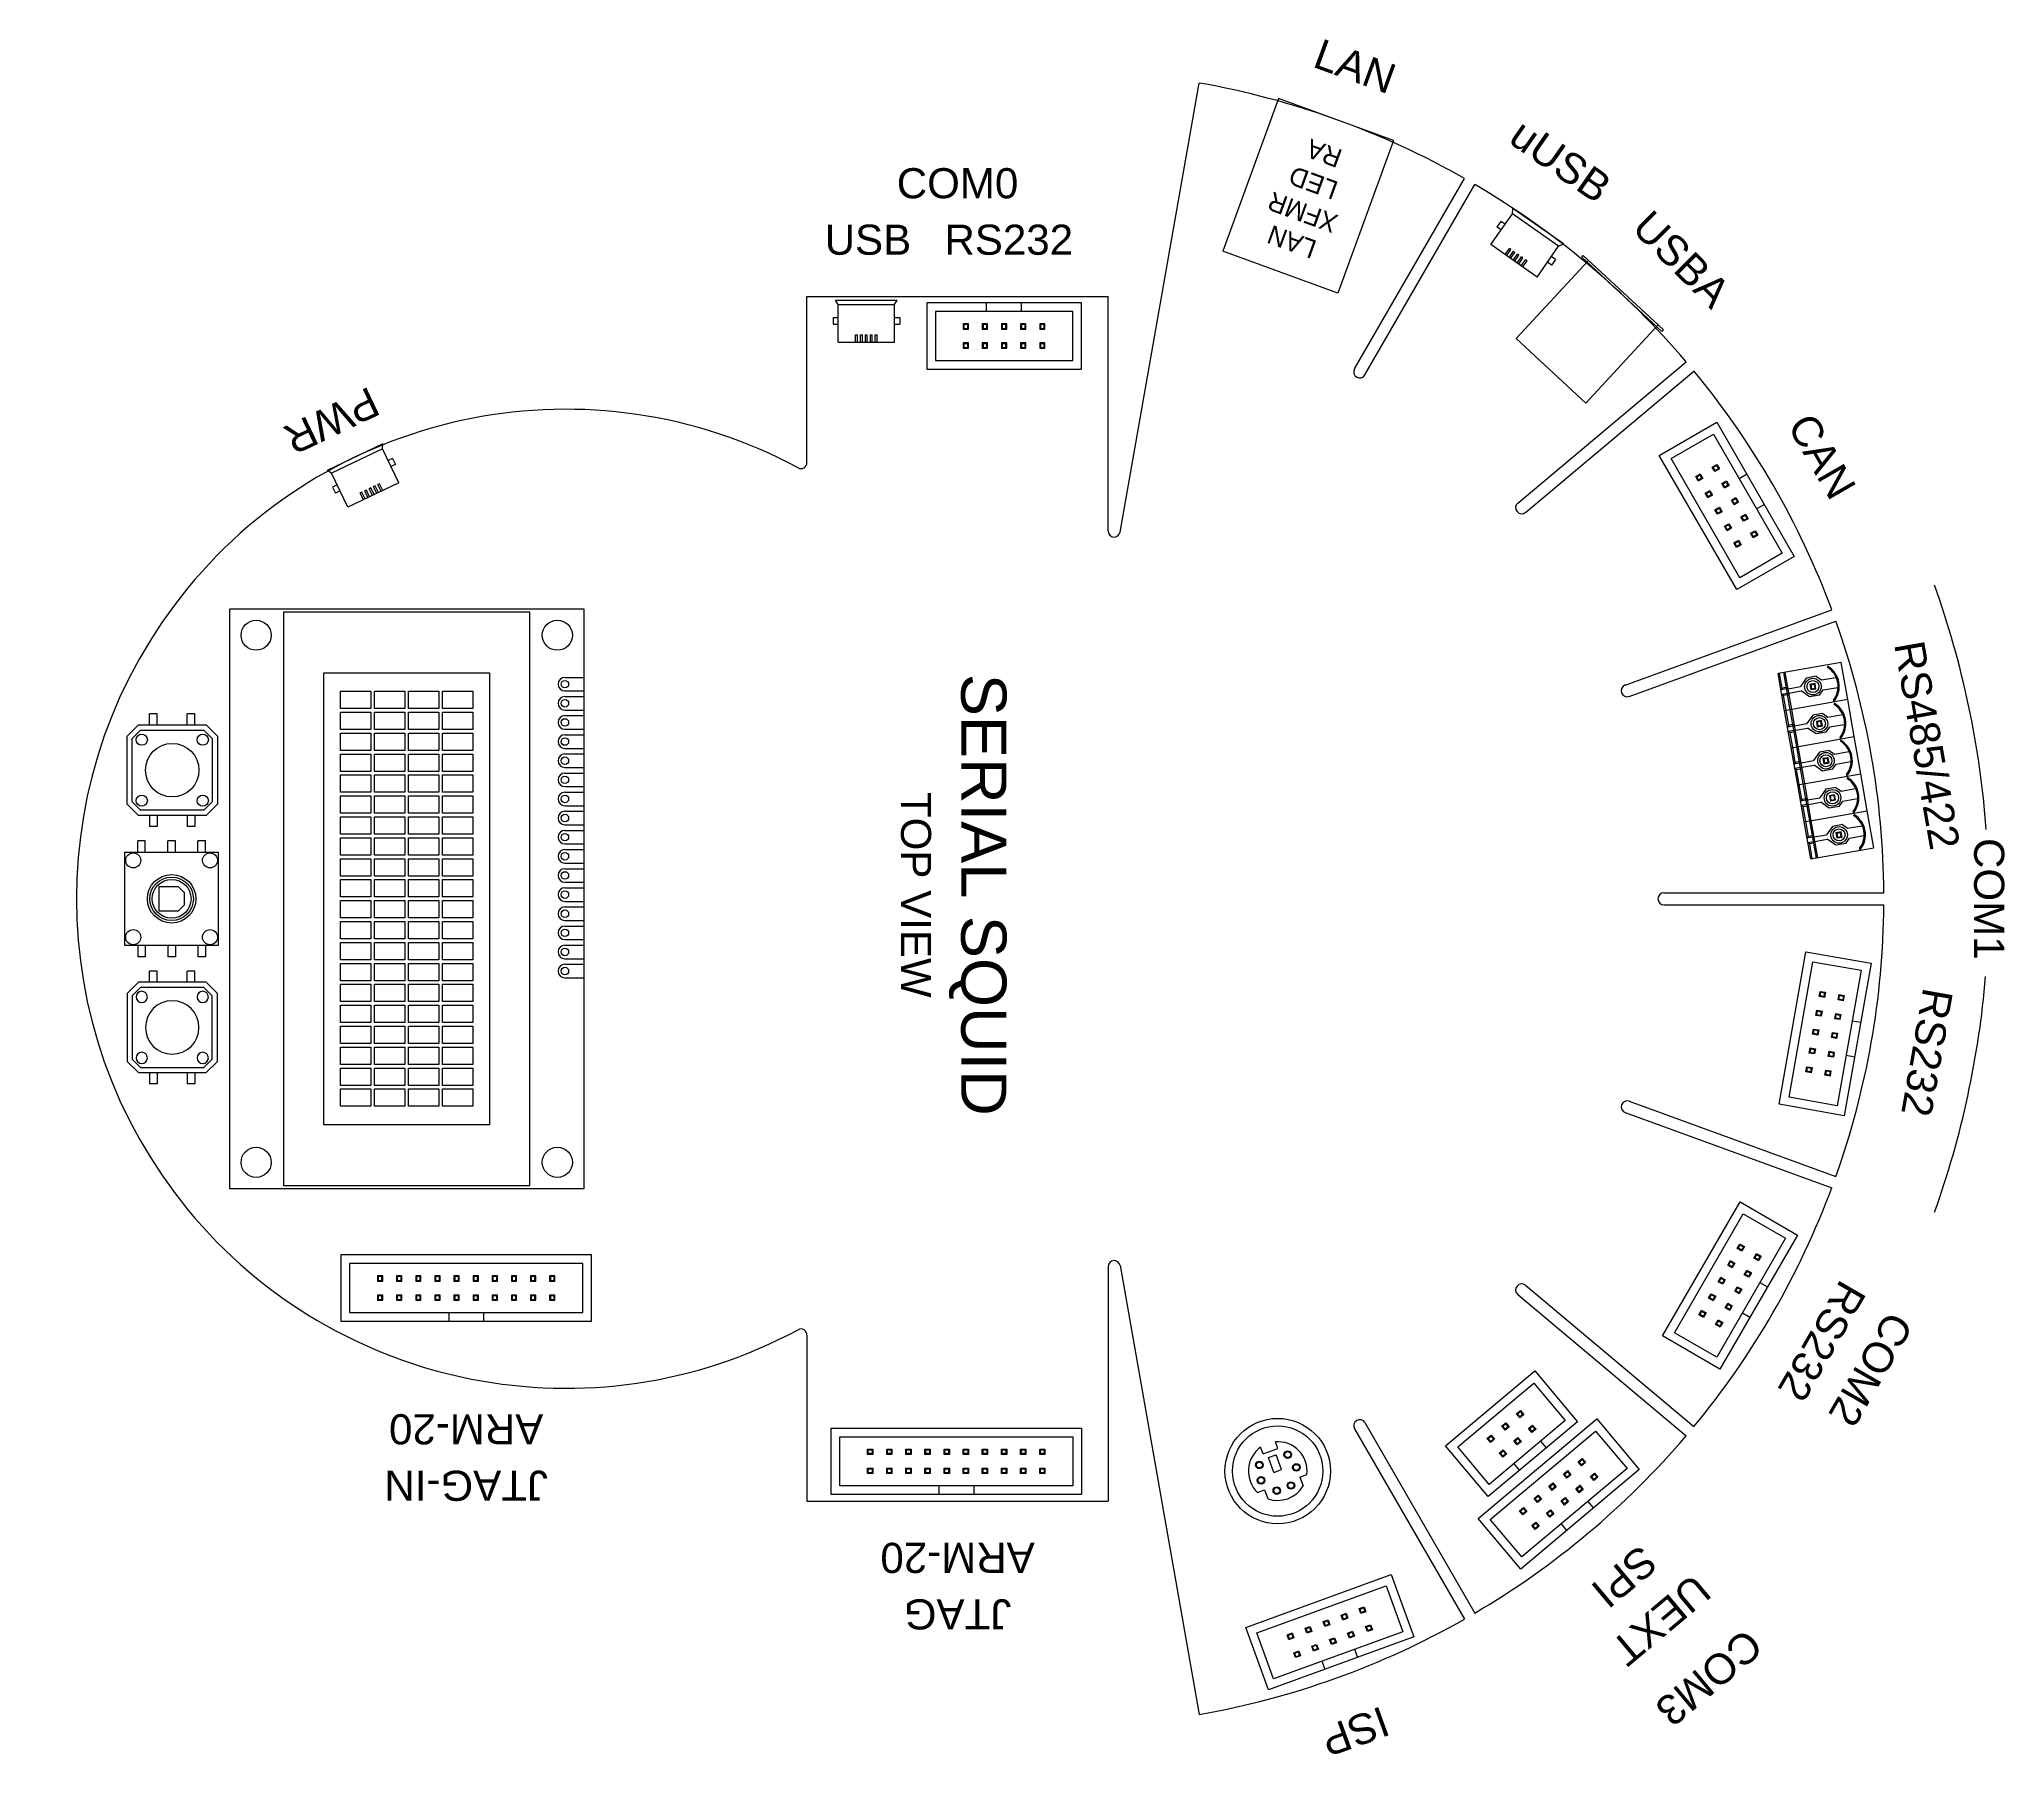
# Model space of a CAD drawing. Header units: millimetres. Extents: x -305 to 613, y 14 to 241.
# Drawn here: x -305.2 to -44.2, y 13.7 to 241.5 of the extents above; entities that cross this region are included whole.
import ezdxf

# ---------------------------------------------------------------- set-up
doc = ezdxf.new("R2010")
doc.units = ezdxf.units.MM
doc.header["$MEASUREMENT"] = 0
doc.layers.add('BOARD', color=4, linetype='Continuous', lineweight=30)
doc.layers.add('TOP_SILK', color=6, linetype='Continuous')
doc.styles.get("Standard").update_dxf_attribs({"font": 'DroidSansMono.ttf'})

# ---------------------------------------------------------------- blocks, each defined once
blk = doc.blocks.new('PCB-OUTLINE')
at = {"linetype": 'Continuous'}
for p, q in [((-80, -32), (-80, -72)), ((-57.93, -32), (-80, -32)), ((57.93, -32), (80, -32)), ((80, -32), (80, -72)), ((-48.84, -72), (-80, -72)), ((48.84, -72), (80, -72)), ((-48.7, -73.59), (-108.33, -84.1)), ((48.7, -73.59), (108.33, -84.1)), ((-70.37, -104.71), (-95.66, -119.31)), ((-69.57, -106.09), (-94.86, -120.69)), ((69.57, -106.09), (94.86, -120.69)), ((70.37, -104.71), (95.66, -119.31)), ((-52.55, -126.38), (-71.32, -148.75)), ((-51.32, -127.41), (-70.09, -149.78)), ((51.32, -127.41), (70.09, -149.78)), ((52.55, -126.38), (71.32, -148.75)), ((-28.39, -140.65), (-38.37, -168.09)), ((28.39, -140.65), (38.37, -168.09)), ((-26.88, -141.2), (-36.87, -168.64)), ((26.88, -141.2), (36.87, -168.64)), ((-0.8, -145.8), (-0.8, -175)), ((0.8, -145.8), (0.8, -175))]:
    blk.add_line(p, q, dxfattribs=at)
for centre, radius, start, end in [((0, 0), 65, 331.6951, 208.3049), ((-57.93, -31.2), 0.8, 270, 28.3049), ((57.93, -31.2), 0.8, 151.6951, 270), ((-48.84, -72.8), 0.8, 280, 90), ((48.84, -72.8), 0.8, 90, 260), ((0, -65), 110, 190, 209.5833), ((0, -65), 110, 330.4167, 350), ((-69.97, -105.4), 0.8, 300, 120), ((69.97, -105.4), 0.8, 60, 240), ((0, -65), 110, 210.4167, 229.5833), ((0, -65), 110, 310.4167, 329.5833), ((-51.94, -126.9), 0.8, 320, 140), ((51.94, -126.9), 0.8, 40, 220), ((-27.64, -140.93), 0.8, 340, 160), ((27.64, -140.93), 0.8, 20, 200), ((0, -145.8), 0.8, 0, 180), ((0, -65), 110, 230.4167, 249.5833), ((0, -65), 110, 290.4167, 309.5833), ((0, -65), 110, 250.4167, 269.5833), ((0, -65), 110, 270.4167, 289.5833)]:
    blk.add_arc(centre, radius, start, end, dxfattribs=at)
blk = doc.blocks.new('LAN-XFMR-RA-TOP')
at = {"linetype": 'Continuous'}
for p, q in [((-8.13, 0), (-8.13, 21.59)), ((-8.13, 21.59), (8.13, 21.59)), ((8.13, 0), (8.13, 21.59)), ((-8.13, 0), (8.13, 0))]:
    blk.add_line(p, q, dxfattribs=at)
at = {"linetype": 'Continuous', "insert": (-0.05, 11.03), "char_height": 2.5, "width": 15.4658, "attachment_point": 5}
blk.add_mtext('{\\fFreeMono|b0|i0|c0|p0;LAN\\PXFMR\\PLED\\PRA}', dxfattribs=at)
blk = doc.blocks.new('BOX-HEADER-2x5-FRONT')
at = {"linetype": 'Continuous'}
for p, q in [((7.96, 7.65), (7.96, 8.8)), ((12.6, 7.65), (12.6, 8.8)), ((5.55, 6.02), (4.85, 6.02)), ((4.85, 6.02), (4.85, 5.32)), ((4.85, 5.32), (5.55, 5.32)), ((5.45, 5.92), (4.95, 5.92)), ((4.95, 5.92), (4.95, 5.42)), ((4.95, 5.42), (5.45, 5.42)), ((5.45, 5.42), (5.45, 5.92)), ((5.55, 5.32), (5.55, 6.02)), ((8.09, 6.02), (7.39, 6.02)), ((7.39, 6.02), (7.39, 5.32)), ((7.39, 5.32), (8.09, 5.32)), ((7.99, 5.92), (7.49, 5.92)), ((7.49, 5.92), (7.49, 5.42)), ((7.49, 5.42), (7.99, 5.42)), ((7.99, 5.42), (7.99, 5.92)), ((8.09, 5.32), (8.09, 6.02)), ((10.63, 6.02), (9.93, 6.02)), ((9.93, 6.02), (9.93, 5.32)), ((9.93, 5.32), (10.63, 5.32)), ((10.53, 5.92), (10.03, 5.92)), ((10.03, 5.92), (10.03, 5.42)), ((10.03, 5.42), (10.53, 5.42)), ((10.53, 5.42), (10.53, 5.92)), ((10.63, 5.32), (10.63, 6.02)), ((13.17, 6.02), (12.47, 6.02)), ((12.47, 6.02), (12.47, 5.32)), ((12.47, 5.32), (13.17, 5.32)), ((13.07, 5.92), (12.57, 5.92)), ((12.57, 5.92), (12.57, 5.42)), ((12.57, 5.42), (13.07, 5.42)), ((13.07, 5.42), (13.07, 5.92)), ((13.17, 5.32), (13.17, 6.02)), ((15.71, 6.02), (15.01, 6.02)), ((15.01, 6.02), (15.01, 5.32)), ((15.01, 5.32), (15.71, 5.32)), ((15.61, 5.92), (15.11, 5.92)), ((15.11, 5.92), (15.11, 5.42)), ((15.11, 5.42), (15.61, 5.42)), ((15.61, 5.42), (15.61, 5.92)), ((15.71, 5.32), (15.71, 6.02)), ((5.55, 3.48), (4.85, 3.48)), ((4.85, 3.48), (4.85, 2.78)), ((4.85, 2.78), (5.55, 2.78)), ((5.45, 3.38), (4.95, 3.38)), ((4.95, 3.38), (4.95, 2.88)), ((4.95, 2.88), (5.45, 2.88)), ((5.45, 2.88), (5.45, 3.38)), ((5.55, 2.78), (5.55, 3.48)), ((8.09, 3.48), (7.39, 3.48)), ((7.39, 3.48), (7.39, 2.78)), ((7.39, 2.78), (8.09, 2.78)), ((7.99, 3.38), (7.49, 3.38)), ((7.49, 3.38), (7.49, 2.88)), ((7.49, 2.88), (7.99, 2.88)), ((7.99, 2.88), (7.99, 3.38)), ((8.09, 2.78), (8.09, 3.48)), ((10.63, 3.48), (9.93, 3.48)), ((9.93, 3.48), (9.93, 2.78)), ((9.93, 2.78), (10.63, 2.78)), ((10.53, 3.38), (10.03, 3.38)), ((10.03, 3.38), (10.03, 2.88)), ((10.03, 2.88), (10.53, 2.88)), ((10.53, 2.88), (10.53, 3.38)), ((10.63, 2.78), (10.63, 3.48)), ((13.17, 3.48), (12.47, 3.48)), ((12.47, 3.48), (12.47, 2.78)), ((12.47, 2.78), (13.17, 2.78)), ((13.07, 3.38), (12.57, 3.38)), ((12.57, 3.38), (12.57, 2.88)), ((12.57, 2.88), (13.07, 2.88)), ((13.07, 2.88), (13.07, 3.38)), ((13.17, 2.78), (13.17, 3.48)), ((15.71, 3.48), (15.01, 3.48)), ((15.01, 3.48), (15.01, 2.78)), ((15.01, 2.78), (15.71, 2.78)), ((15.61, 3.38), (15.11, 3.38)), ((15.11, 3.38), (15.11, 2.88)), ((15.11, 2.88), (15.61, 2.88)), ((15.61, 2.88), (15.61, 3.38)), ((15.71, 2.78), (15.71, 3.48))]:
    blk.add_line(p, q, dxfattribs=at)
for points in [[(20.56, 0), (20.56, 8.8), (0, 8.8), (0, 0)], [(19.41, 1.15), (19.41, 7.65), (1.15, 7.65), (1.15, 1.15)]]:
    blk.add_lwpolyline(points, close=True, dxfattribs=at)
blk = doc.blocks.new('TERMINAL-5P-FRONT-NOPINS')
at = {"linetype": 'Continuous'}
for p, q in [((0, 8.5), (5, 8.5)), ((0, 8.5), (0, 0)), ((0, 8.3), (2, 8.3)), ((2, 8.3), (2.2, 8.5)), ((2, 7.75), (2, 8.3)), ((2.2, 7.75), (2.2, 8.5)), ((2.8, 7.75), (2.8, 8.5)), ((3, 8.3), (2.8, 8.5)), ((3, 7.75), (3, 8.3)), ((3, 8.3), (5, 8.3)), ((5, 8.5), (5, 0)), ((5, 8.5), (10, 8.5)), ((5, 8.5), (5, 0)), ((5, 8.3), (7, 8.3)), ((7, 8.3), (7.2, 8.5)), ((7, 7.75), (7, 8.3)), ((7.2, 7.75), (7.2, 8.5)), ((7.8, 7.75), (7.8, 8.5)), ((8, 8.3), (7.8, 8.5)), ((8, 7.75), (8, 8.3)), ((8, 8.3), (10, 8.3)), ((10, 8.5), (15, 8.5)), ((10, 8.5), (10, 0)), ((10, 8.3), (12, 8.3)), ((12, 8.3), (12.2, 8.5)), ((12, 7.75), (12, 8.3)), ((12.2, 7.75), (12.2, 8.5)), ((12.8, 7.75), (12.8, 8.5)), ((13, 8.3), (12.8, 8.5)), ((13, 7.75), (13, 8.3)), ((13, 8.3), (15, 8.3)), ((15, 8.5), (20, 8.5)), ((15, 8.5), (15, 0)), ((15, 8.3), (17, 8.3)), ((17, 8.3), (17.2, 8.5)), ((17, 7.75), (17, 8.3)), ((17.2, 7.75), (17.2, 8.5)), ((17.8, 7.75), (17.8, 8.5)), ((18, 8.3), (17.8, 8.5)), ((18, 7.75), (18, 8.3)), ((18, 8.3), (20, 8.3)), ((20, 0), (20, 8.5)), ((20, 8.5), (25, 8.5)), ((20, 8.3), (22, 8.3)), ((22, 8.3), (22.2, 8.5)), ((22, 7.75), (22, 8.3)), ((22.2, 7.75), (22.2, 8.5)), ((22.8, 7.75), (22.8, 8.5)), ((23, 8.3), (22.8, 8.5)), ((23, 7.75), (23, 8.3)), ((23, 8.3), (25, 8.3)), ((25, 0), (25, 8.5)), ((0, 7.75), (5, 7.75)), ((0, 7.55), (5, 7.55)), ((1.23, 4.92), (2.2, 5.89)), ((2.2, 7.55), (2, 7.75)), ((2.1, 7.65), (2.2, 7.75)), ((2.2, 7.55), (2.2, 5.89)), ((2.8, 7.55), (3, 7.75)), ((2.9, 7.65), (2.8, 7.75)), ((2.8, 7.55), (2.8, 5.89)), ((3.77, 4.92), (2.8, 5.89)), ((5, 7.75), (10, 7.75)), ((5, 7.55), (10, 7.55)), ((6.23, 4.92), (7.2, 5.89)), ((7.2, 7.55), (7, 7.75)), ((7.1, 7.65), (7.2, 7.75)), ((7.2, 7.55), (7.2, 5.89)), ((7.8, 7.55), (8, 7.75)), ((7.9, 7.65), (7.8, 7.75)), ((7.8, 7.55), (7.8, 5.89)), ((8.77, 4.92), (7.8, 5.89)), ((10, 7.75), (15, 7.75)), ((10, 7.55), (15, 7.55)), ((11.23, 4.92), (12.2, 5.89)), ((12.2, 7.55), (12, 7.75)), ((12.1, 7.65), (12.2, 7.75)), ((12.2, 7.55), (12.2, 5.89)), ((12.8, 7.55), (13, 7.75)), ((12.9, 7.65), (12.8, 7.75)), ((12.8, 7.55), (12.8, 5.89)), ((13.77, 4.92), (12.8, 5.89)), ((15, 7.75), (20, 7.75)), ((15, 7.55), (20, 7.55)), ((16.23, 4.92), (17.2, 5.89)), ((17.2, 7.55), (17, 7.75)), ((17.1, 7.65), (17.2, 7.75)), ((17.2, 7.55), (17.2, 5.89)), ((17.8, 7.55), (18, 7.75)), ((17.9, 7.65), (17.8, 7.75)), ((17.8, 7.55), (17.8, 5.89)), ((18.77, 4.92), (17.8, 5.89)), ((20, 7.75), (25, 7.75)), ((20, 7.55), (25, 7.55)), ((21.23, 4.92), (22.2, 5.89)), ((22.2, 7.55), (22, 7.75)), ((22.1, 7.65), (22.2, 7.75)), ((22.2, 7.55), (22.2, 5.89)), ((22.8, 7.55), (23, 7.75)), ((22.9, 7.65), (22.8, 7.75)), ((22.8, 7.55), (22.8, 5.89)), ((23.77, 4.92), (22.8, 5.89)), ((1.23, 3.58), (1.23, 4.92)), ((1.23, 3.58), (1.83, 2.98)), ((1.83, 2.98), (1.83, 1.02)), ((3.77, 3.58), (3.17, 2.98)), ((3.17, 2.98), (3.17, 1.04)), ((3.77, 3.58), (3.77, 4.92)), ((3.77, 3.58), (3.77, 4.92)), ((6.23, 3.58), (6.23, 4.92)), ((6.23, 3.58), (6.83, 2.98)), ((6.83, 2.98), (6.83, 1.02)), ((8.77, 3.58), (8.17, 2.98)), ((8.17, 2.98), (8.17, 1.04)), ((8.77, 3.58), (8.77, 4.92)), ((8.77, 3.58), (8.77, 4.92)), ((11.23, 3.58), (11.23, 4.92)), ((11.23, 3.58), (11.83, 2.98)), ((11.83, 2.98), (11.83, 1.02)), ((13.77, 3.58), (13.17, 2.98)), ((13.17, 2.98), (13.17, 1.04)), ((13.77, 3.58), (13.77, 4.92)), ((13.77, 3.58), (13.77, 4.92)), ((16.23, 3.58), (16.23, 4.92)), ((16.23, 3.58), (16.83, 2.98)), ((16.83, 2.98), (16.83, 1.02)), ((18.77, 3.58), (18.17, 2.98)), ((18.17, 2.98), (18.17, 1.04)), ((18.77, 3.58), (18.77, 4.92)), ((18.77, 3.58), (18.77, 4.92)), ((21.23, 3.58), (21.23, 4.92)), ((21.23, 3.58), (21.83, 2.98)), ((21.83, 2.98), (21.83, 1.02)), ((23.77, 3.58), (23.17, 2.98)), ((23.17, 2.98), (23.17, 1.04)), ((23.77, 3.58), (23.77, 4.92)), ((23.77, 3.58), (23.77, 4.92)), ((0, 0), (5, 0)), ((5, 0), (10, 0)), ((10, 0), (15, 0)), ((15, 0), (20, 0)), ((20, 0), (25, 0))]:
    blk.add_line(p, q, dxfattribs=at)
for points in [[(2.15, 4.6), (2.15, 3.9), (2.85, 3.9), (2.85, 4.6)], [(2.25, 4.5), (2.25, 4), (2.75, 4), (2.75, 4.5)], [(7.15, 4.6), (7.15, 3.9), (7.85, 3.9), (7.85, 4.6)], [(7.25, 4.5), (7.25, 4), (7.75, 4), (7.75, 4.5)], [(12.15, 4.6), (12.15, 3.9), (12.85, 3.9), (12.85, 4.6)], [(12.25, 4.5), (12.25, 4), (12.75, 4), (12.75, 4.5)], [(17.15, 4.6), (17.15, 3.9), (17.85, 3.9), (17.85, 4.6)], [(17.25, 4.5), (17.25, 4), (17.75, 4), (17.75, 4.5)], [(22.15, 4.6), (22.15, 3.9), (22.85, 3.9), (22.85, 4.6)], [(22.25, 4.5), (22.25, 4), (22.75, 4), (22.75, 4.5)]]:
    blk.add_lwpolyline(points, close=True, dxfattribs=at)
for centre, radius in [((2.5, 4.25), 1.1), ((7.5, 4.25), 1.1), ((12.5, 4.25), 1.1), ((17.5, 4.25), 1.1), ((22.5, 4.25), 1.1), ((2.5, 4.25), 0.8), ((7.5, 4.25), 0.8), ((12.5, 4.25), 0.8), ((17.5, 4.25), 0.8), ((22.5, 4.25), 0.8)]:
    blk.add_circle(centre, radius, dxfattribs=at)
for centre, radius, start, end in [((0.18, 1.82), 0.075, 42.5582, 222.5582), ((2.45, 3.9), 3.15, 222.5582, 317.4418), ((2.45, 3.9), 3, 222.5582, 317.4418), ((4.71, 1.82), 0.075, 317.4418, 137.4418), ((5.18, 1.82), 0.075, 42.5582, 222.5582), ((7.45, 3.9), 3.15, 222.5582, 317.4418), ((7.45, 3.9), 3, 222.5582, 317.4418), ((9.71, 1.82), 0.075, 317.4418, 137.4418), ((10.18, 1.82), 0.075, 42.5582, 222.5582), ((12.45, 3.9), 3.15, 222.5582, 317.4418), ((12.45, 3.9), 3, 222.5582, 317.4418), ((14.71, 1.82), 0.075, 317.4418, 137.4418), ((15.18, 1.82), 0.075, 42.5582, 222.5582), ((17.45, 3.9), 3.15, 222.5582, 317.4418), ((17.45, 3.9), 3, 222.5582, 317.4418), ((19.71, 1.82), 0.075, 317.4418, 137.4418), ((19.71, 1.82), 0.075, 317.4418, 137.4418), ((20.18, 1.82), 0.075, 42.5582, 222.5582), ((22.45, 3.9), 3.15, 222.5582, 317.4418), ((22.45, 3.9), 3, 222.5582, 317.4418), ((24.71, 1.82), 0.075, 317.4418, 137.4418)]:
    blk.add_arc(centre, radius, start, end, dxfattribs=at)
blk = doc.blocks.new('BOX-HEADER-2x3-FRONT')
at = {"linetype": 'Continuous'}
for p, q in [((5.42, 7.65), (5.42, 8.8)), ((10.06, 7.65), (10.06, 8.8)), ((5.55, 6.02), (4.85, 6.02)), ((4.85, 6.02), (4.85, 5.32)), ((4.85, 5.32), (5.55, 5.32)), ((5.45, 5.92), (4.95, 5.92)), ((4.95, 5.92), (4.95, 5.42)), ((4.95, 5.42), (5.45, 5.42)), ((5.45, 5.42), (5.45, 5.92)), ((5.55, 5.32), (5.55, 6.02)), ((8.09, 6.02), (7.39, 6.02)), ((7.39, 6.02), (7.39, 5.32)), ((7.39, 5.32), (8.09, 5.32)), ((7.99, 5.92), (7.49, 5.92)), ((7.49, 5.92), (7.49, 5.42)), ((7.49, 5.42), (7.99, 5.42)), ((7.99, 5.42), (7.99, 5.92)), ((8.09, 5.32), (8.09, 6.02)), ((10.63, 6.02), (9.93, 6.02)), ((9.93, 6.02), (9.93, 5.32)), ((9.93, 5.32), (10.63, 5.32)), ((10.53, 5.92), (10.03, 5.92)), ((10.03, 5.92), (10.03, 5.42)), ((10.03, 5.42), (10.53, 5.42)), ((10.53, 5.42), (10.53, 5.92)), ((10.63, 5.32), (10.63, 6.02)), ((5.55, 3.48), (4.85, 3.48)), ((4.85, 3.48), (4.85, 2.78)), ((4.85, 2.78), (5.55, 2.78)), ((5.45, 3.38), (4.95, 3.38)), ((4.95, 3.38), (4.95, 2.88)), ((4.95, 2.88), (5.45, 2.88)), ((5.45, 2.88), (5.45, 3.38)), ((5.55, 2.78), (5.55, 3.48)), ((8.09, 3.48), (7.39, 3.48)), ((7.39, 3.48), (7.39, 2.78)), ((7.39, 2.78), (8.09, 2.78)), ((7.99, 3.38), (7.49, 3.38)), ((7.49, 3.38), (7.49, 2.88)), ((7.49, 2.88), (7.99, 2.88)), ((7.99, 2.88), (7.99, 3.38)), ((8.09, 2.78), (8.09, 3.48)), ((10.63, 3.48), (9.93, 3.48)), ((9.93, 3.48), (9.93, 2.78)), ((9.93, 2.78), (10.63, 2.78)), ((10.53, 3.38), (10.03, 3.38)), ((10.03, 3.38), (10.03, 2.88)), ((10.03, 2.88), (10.53, 2.88)), ((10.53, 2.88), (10.53, 3.38)), ((10.63, 2.78), (10.63, 3.48))]:
    blk.add_line(p, q, dxfattribs=at)
for points in [[(15.48, 0), (15.48, 8.8), (0, 8.8), (0, 0)], [(14.33, 1.15), (14.33, 7.65), (1.15, 7.65), (1.15, 1.15)]]:
    blk.add_lwpolyline(points, close=True, dxfattribs=at)
blk = doc.blocks.new('MINI-DIN6-TOP')
at = {"linetype": 'Continuous'}
for p, q in [((-1.05, 2.8), (-1.05, 3.76)), ((-1.05, 2.8), (1.05, 2.8)), ((1.05, 2.8), (1.05, 3.76)), ((-0.55, 0), (-0.55, 2.1)), ((-0.55, 2.1), (0.55, 2.1)), ((-0.55, 0), (0.55, 0)), ((0.55, 0), (0.55, 2.1)), ((-3.49, -1.75), (-2.5, -1.75)), ((-2.5, -1.75), (-2.5, -2.99)), ((2.5, -1.75), (3.49, -1.75)), ((2.5, -1.75), (2.5, -2.99))]:
    blk.add_line(p, q, dxfattribs=at)
for centre, radius in [((0, 0), 7), ((0, 0), 6), ((-2.5, -0.4), 0.5), ((-2, 1.6), 0.5), ((-2, 1.6), 0.4), ((2, 1.6), 0.5), ((2, 1.6), 0.4), ((2.5, -0.4), 0.5), ((-2.5, -0.4), 0.4), ((-1, -2.4), 0.5), ((-1, -2.4), 0.4), ((1, -2.4), 0.5), ((1, -2.4), 0.4), ((2.5, -0.4), 0.4)]:
    blk.add_circle(centre, radius, dxfattribs=at)
for start, end in [(105.6185, 206.6615), (333.3385, 74.3815), (230.1317, 309.8683)]:
    blk.add_arc((0, 0), 3.9, start, end, dxfattribs=at)
blk = doc.blocks.new('USB-MICRO-TOP')
at = {"linetype": 'Continuous'}
for p, q in [((-3.75, 5.6), (3.75, 5.6)), ((-3.75, 5.6), (-3.75, 0.6)), ((-1.42, 5.6), (-1.42, 4.6)), ((-1.17, 5.6), (-1.17, 4.6)), ((-0.77, 5.6), (-0.77, 4.6)), ((-0.52, 5.6), (-0.52, 4.6)), ((-0.12, 5.6), (-0.12, 4.6)), ((0.12, 5.6), (0.12, 4.6)), ((0.53, 5.6), (0.53, 4.6)), ((0.78, 5.6), (0.78, 4.6)), ((1.18, 5.6), (1.18, 4.6)), ((1.43, 5.6), (1.43, 4.6)), ((3.75, 5.6), (3.75, 0.6)), ((-4.42, 2.3), (-4.42, 3.2)), ((-4.42, 3.2), (-3.75, 3.2)), ((-1.42, 4.6), (-1.17, 4.6)), ((-0.77, 4.6), (-0.52, 4.6)), ((-0.12, 4.6), (0.12, 4.6)), ((0.53, 4.6), (0.78, 4.6)), ((1.18, 4.6), (1.43, 4.6)), ((3.75, 3.2), (4.43, 3.2)), ((4.43, 2.3), (4.43, 3.2)), ((-4.42, 2.3), (-3.75, 2.3)), ((-3.75, 0.6), (-4.1, 0)), ((-4.1, 0), (4.1, 0)), ((-3.75, 0.6), (3.75, 0.6)), ((3.75, 2.3), (4.43, 2.3)), ((3.75, 0.6), (4.1, 0))]:
    blk.add_line(p, q, dxfattribs=at)
blk = doc.blocks.new('BOX-HEADER-2x10-FRONT')
at = {"linetype": 'Continuous'}
for p, q in [((14.31, 1.15), (14.31, 0)), ((18.95, 1.15), (18.95, 0))]:
    blk.add_line(p, q, dxfattribs=at)
for points in [[(0, 8.8), (0, 0), (33.26, 0), (33.26, 8.8)], [(1.15, 7.65), (1.15, 1.15), (32.11, 1.15), (32.11, 7.65)], [(4.85, 6.02), (4.85, 5.32), (5.55, 5.32), (5.55, 6.02)], [(4.95, 5.92), (4.95, 5.42), (5.45, 5.42), (5.45, 5.92)], [(7.39, 6.02), (7.39, 5.32), (8.09, 5.32), (8.09, 6.02)], [(7.49, 5.92), (7.49, 5.42), (7.99, 5.42), (7.99, 5.92)], [(9.93, 6.02), (9.93, 5.32), (10.63, 5.32), (10.63, 6.02)], [(10.03, 5.92), (10.03, 5.42), (10.53, 5.42), (10.53, 5.92)], [(12.47, 6.02), (12.47, 5.32), (13.17, 5.32), (13.17, 6.02)], [(12.57, 5.92), (12.57, 5.42), (13.07, 5.42), (13.07, 5.92)], [(15.01, 6.02), (15.01, 5.32), (15.71, 5.32), (15.71, 6.02)], [(15.11, 5.92), (15.11, 5.42), (15.61, 5.42), (15.61, 5.92)], [(17.55, 6.02), (17.55, 5.32), (18.25, 5.32), (18.25, 6.02)], [(17.65, 5.92), (17.65, 5.42), (18.15, 5.42), (18.15, 5.92)], [(20.09, 6.02), (20.09, 5.32), (20.79, 5.32), (20.79, 6.02)], [(20.19, 5.92), (20.19, 5.42), (20.69, 5.42), (20.69, 5.92)], [(22.63, 6.02), (22.63, 5.32), (23.33, 5.32), (23.33, 6.02)], [(22.73, 5.92), (22.73, 5.42), (23.23, 5.42), (23.23, 5.92)], [(25.17, 6.02), (25.17, 5.32), (25.87, 5.32), (25.87, 6.02)], [(25.27, 5.92), (25.27, 5.42), (25.77, 5.42), (25.77, 5.92)], [(27.71, 6.02), (27.71, 5.32), (28.41, 5.32), (28.41, 6.02)], [(27.81, 5.92), (27.81, 5.42), (28.31, 5.42), (28.31, 5.92)], [(4.85, 3.48), (4.85, 2.78), (5.55, 2.78), (5.55, 3.48)], [(4.95, 3.38), (4.95, 2.88), (5.45, 2.88), (5.45, 3.38)], [(7.39, 3.48), (7.39, 2.78), (8.09, 2.78), (8.09, 3.48)], [(7.49, 3.38), (7.49, 2.88), (7.99, 2.88), (7.99, 3.38)], [(9.93, 3.48), (9.93, 2.78), (10.63, 2.78), (10.63, 3.48)], [(10.03, 3.38), (10.03, 2.88), (10.53, 2.88), (10.53, 3.38)], [(12.47, 3.48), (12.47, 2.78), (13.17, 2.78), (13.17, 3.48)], [(12.57, 3.38), (12.57, 2.88), (13.07, 2.88), (13.07, 3.38)], [(15.01, 3.48), (15.01, 2.78), (15.71, 2.78), (15.71, 3.48)], [(15.11, 3.38), (15.11, 2.88), (15.61, 2.88), (15.61, 3.38)], [(17.55, 3.48), (17.55, 2.78), (18.25, 2.78), (18.25, 3.48)], [(17.65, 3.38), (17.65, 2.88), (18.15, 2.88), (18.15, 3.38)], [(20.09, 3.48), (20.09, 2.78), (20.79, 2.78), (20.79, 3.48)], [(20.19, 3.38), (20.19, 2.88), (20.69, 2.88), (20.69, 3.38)], [(22.63, 3.48), (22.63, 2.78), (23.33, 2.78), (23.33, 3.48)], [(22.73, 3.38), (22.73, 2.88), (23.23, 2.88), (23.23, 3.38)], [(25.17, 3.48), (25.17, 2.78), (25.87, 2.78), (25.87, 3.48)], [(25.27, 3.38), (25.27, 2.88), (25.77, 2.88), (25.77, 3.38)], [(27.71, 3.48), (27.71, 2.78), (28.41, 2.78), (28.41, 3.48)], [(27.81, 3.38), (27.81, 2.88), (28.31, 2.88), (28.31, 3.38)]]:
    blk.add_lwpolyline(points, close=True, dxfattribs=at)
blk = doc.blocks.new('LCD-NEWHAVEN-4X20')
at = {"linetype": 'Continuous'}
for p, q in [((9.1, 44.5), (9.1, 47)), ((10.9, 44.5), (10.9, 47)), ((11.64, 44.5), (11.64, 47)), ((13.44, 44.5), (13.44, 47)), ((14.18, 44.5), (14.18, 47)), ((15.98, 44.5), (15.98, 47)), ((16.72, 44.5), (16.72, 47)), ((18.52, 44.5), (18.52, 47)), ((19.26, 44.5), (19.26, 47)), ((21.06, 44.5), (21.06, 47)), ((21.8, 44.5), (21.8, 47)), ((23.6, 44.5), (23.6, 47)), ((24.34, 44.5), (24.34, 47)), ((26.14, 44.5), (26.14, 47)), ((26.88, 44.5), (26.88, 47)), ((28.68, 44.5), (28.68, 47)), ((29.42, 44.5), (29.42, 47)), ((31.22, 44.5), (31.22, 47)), ((31.96, 44.5), (31.96, 47)), ((33.76, 44.5), (33.76, 47)), ((34.5, 44.5), (34.5, 47)), ((36.3, 44.5), (36.3, 47)), ((37.04, 44.5), (37.04, 47)), ((38.84, 44.5), (38.84, 47)), ((39.58, 44.5), (39.58, 47)), ((41.38, 44.5), (41.38, 47)), ((42.12, 44.5), (42.12, 47)), ((43.92, 44.5), (43.92, 47)), ((44.66, 44.5), (44.66, 47)), ((46.46, 44.5), (46.46, 47)), ((47.2, 44.5), (47.2, 47)), ((49, 44.5), (49, 47))]:
    blk.add_line(p, q, dxfattribs=at)
for points in [[(0, 0), (0, 47), (77, 47), (77, 0)], [(0.4, 7.2), (0.4, 39.8), (76.6, 39.8), (76.6, 7.2)], [(8.5, 12.5), (8.5, 34.5), (68.5, 34.5), (68.5, 12.5)], [(10.94, 28.25), (10.94, 32.28), (13.24, 32.28), (13.24, 28.25)], [(13.72, 28.25), (13.72, 32.28), (16.02, 32.28), (16.02, 28.25)], [(16.5, 28.25), (16.5, 32.28), (18.8, 32.28), (18.8, 28.25)], [(19.28, 28.25), (19.28, 32.28), (21.58, 32.28), (21.58, 28.25)], [(22.06, 28.25), (22.06, 32.28), (24.36, 32.28), (24.36, 28.25)], [(24.84, 28.25), (24.84, 32.28), (27.14, 32.28), (27.14, 28.25)], [(27.62, 28.25), (27.62, 32.28), (29.92, 32.28), (29.92, 28.25)], [(30.4, 28.25), (30.4, 32.28), (32.7, 32.28), (32.7, 28.25)], [(33.18, 28.25), (33.18, 32.28), (35.48, 32.28), (35.48, 28.25)], [(35.96, 28.25), (35.96, 32.28), (38.26, 32.28), (38.26, 28.25)], [(38.74, 28.25), (38.74, 32.28), (41.04, 32.28), (41.04, 28.25)], [(41.52, 28.25), (41.52, 32.28), (43.82, 32.28), (43.82, 28.25)], [(44.3, 28.25), (44.3, 32.28), (46.6, 32.28), (46.6, 28.25)], [(47.08, 28.25), (47.08, 32.28), (49.38, 32.28), (49.38, 28.25)], [(49.86, 28.25), (49.86, 32.28), (52.16, 32.28), (52.16, 28.25)], [(52.64, 28.25), (52.64, 32.28), (54.94, 32.28), (54.94, 28.25)], [(55.42, 28.25), (55.42, 32.28), (57.72, 32.28), (57.72, 28.25)], [(58.2, 28.25), (58.2, 32.28), (60.5, 32.28), (60.5, 28.25)], [(60.98, 28.25), (60.98, 32.28), (63.28, 32.28), (63.28, 28.25)], [(63.76, 28.25), (63.76, 32.28), (66.06, 32.28), (66.06, 28.25)], [(10.94, 23.74), (10.94, 27.77), (13.24, 27.77), (13.24, 23.74)], [(13.72, 23.74), (13.72, 27.77), (16.02, 27.77), (16.02, 23.74)], [(16.5, 23.74), (16.5, 27.77), (18.8, 27.77), (18.8, 23.74)], [(19.28, 23.74), (19.28, 27.77), (21.58, 27.77), (21.58, 23.74)], [(22.06, 23.74), (22.06, 27.77), (24.36, 27.77), (24.36, 23.74)], [(24.84, 23.74), (24.84, 27.77), (27.14, 27.77), (27.14, 23.74)], [(27.62, 23.74), (27.62, 27.77), (29.92, 27.77), (29.92, 23.74)], [(30.4, 23.74), (30.4, 27.77), (32.7, 27.77), (32.7, 23.74)], [(33.18, 23.74), (33.18, 27.77), (35.48, 27.77), (35.48, 23.74)], [(35.96, 23.74), (35.96, 27.77), (38.26, 27.77), (38.26, 23.74)], [(38.74, 23.74), (38.74, 27.77), (41.04, 27.77), (41.04, 23.74)], [(41.52, 23.74), (41.52, 27.77), (43.82, 27.77), (43.82, 23.74)], [(44.3, 23.74), (44.3, 27.77), (46.6, 27.77), (46.6, 23.74)], [(47.08, 23.74), (47.08, 27.77), (49.38, 27.77), (49.38, 23.74)], [(49.86, 23.74), (49.86, 27.77), (52.16, 27.77), (52.16, 23.74)], [(52.64, 23.74), (52.64, 27.77), (54.94, 27.77), (54.94, 23.74)], [(55.42, 23.74), (55.42, 27.77), (57.72, 27.77), (57.72, 23.74)], [(58.2, 23.74), (58.2, 27.77), (60.5, 27.77), (60.5, 23.74)], [(60.98, 23.74), (60.98, 27.77), (63.28, 27.77), (63.28, 23.74)], [(63.76, 23.74), (63.76, 27.77), (66.06, 27.77), (66.06, 23.74)], [(10.94, 19.23), (10.94, 23.26), (13.24, 23.26), (13.24, 19.23)], [(13.72, 19.23), (13.72, 23.26), (16.02, 23.26), (16.02, 19.23)], [(16.5, 19.23), (16.5, 23.26), (18.8, 23.26), (18.8, 19.23)], [(19.28, 19.23), (19.28, 23.26), (21.58, 23.26), (21.58, 19.23)], [(22.06, 19.23), (22.06, 23.26), (24.36, 23.26), (24.36, 19.23)], [(24.84, 19.23), (24.84, 23.26), (27.14, 23.26), (27.14, 19.23)], [(27.62, 19.23), (27.62, 23.26), (29.92, 23.26), (29.92, 19.23)], [(30.4, 19.23), (30.4, 23.26), (32.7, 23.26), (32.7, 19.23)], [(33.18, 19.23), (33.18, 23.26), (35.48, 23.26), (35.48, 19.23)], [(35.96, 19.23), (35.96, 23.26), (38.26, 23.26), (38.26, 19.23)], [(38.74, 19.23), (38.74, 23.26), (41.04, 23.26), (41.04, 19.23)], [(41.52, 19.23), (41.52, 23.26), (43.82, 23.26), (43.82, 19.23)], [(44.3, 19.23), (44.3, 23.26), (46.6, 23.26), (46.6, 19.23)], [(47.08, 19.23), (47.08, 23.26), (49.38, 23.26), (49.38, 19.23)], [(49.86, 19.23), (49.86, 23.26), (52.16, 23.26), (52.16, 19.23)], [(52.64, 19.23), (52.64, 23.26), (54.94, 23.26), (54.94, 19.23)], [(55.42, 19.23), (55.42, 23.26), (57.72, 23.26), (57.72, 19.23)], [(58.2, 19.23), (58.2, 23.26), (60.5, 23.26), (60.5, 19.23)], [(60.98, 19.23), (60.98, 23.26), (63.28, 23.26), (63.28, 19.23)], [(63.76, 19.23), (63.76, 23.26), (66.06, 23.26), (66.06, 19.23)], [(10.94, 14.72), (10.94, 18.75), (13.24, 18.75), (13.24, 14.72)], [(13.72, 14.72), (13.72, 18.75), (16.02, 18.75), (16.02, 14.72)], [(16.5, 14.72), (16.5, 18.75), (18.8, 18.75), (18.8, 14.72)], [(19.28, 14.72), (19.28, 18.75), (21.58, 18.75), (21.58, 14.72)], [(22.06, 14.72), (22.06, 18.75), (24.36, 18.75), (24.36, 14.72)], [(24.84, 14.72), (24.84, 18.75), (27.14, 18.75), (27.14, 14.72)], [(27.62, 14.72), (27.62, 18.75), (29.92, 18.75), (29.92, 14.72)], [(30.4, 14.72), (30.4, 18.75), (32.7, 18.75), (32.7, 14.72)], [(33.18, 14.72), (33.18, 18.75), (35.48, 18.75), (35.48, 14.72)], [(35.96, 14.72), (35.96, 18.75), (38.26, 18.75), (38.26, 14.72)], [(38.74, 14.72), (38.74, 18.75), (41.04, 18.75), (41.04, 14.72)], [(41.52, 14.72), (41.52, 18.75), (43.82, 18.75), (43.82, 14.72)], [(44.3, 14.72), (44.3, 18.75), (46.6, 18.75), (46.6, 14.72)], [(47.08, 14.72), (47.08, 18.75), (49.38, 18.75), (49.38, 14.72)], [(49.86, 14.72), (49.86, 18.75), (52.16, 18.75), (52.16, 14.72)], [(52.64, 14.72), (52.64, 18.75), (54.94, 18.75), (54.94, 14.72)], [(55.42, 14.72), (55.42, 18.75), (57.72, 18.75), (57.72, 14.72)], [(58.2, 14.72), (58.2, 18.75), (60.5, 18.75), (60.5, 14.72)], [(60.98, 14.72), (60.98, 18.75), (63.28, 18.75), (63.28, 14.72)], [(63.76, 14.72), (63.76, 18.75), (66.06, 18.75), (66.06, 14.72)]]:
    blk.add_lwpolyline(points, close=True, dxfattribs=at)
for centre, radius in [((3.5, 43.5), 2), ((10, 44.5), 0.5), ((12.54, 44.5), 0.5), ((15.08, 44.5), 0.5), ((17.62, 44.5), 0.5), ((20.16, 44.5), 0.5), ((22.7, 44.5), 0.5), ((25.24, 44.5), 0.5), ((27.78, 44.5), 0.5), ((30.32, 44.5), 0.5), ((32.86, 44.5), 0.5), ((35.4, 44.5), 0.5), ((37.94, 44.5), 0.5), ((40.48, 44.5), 0.5), ((43.02, 44.5), 0.5), ((45.56, 44.5), 0.5), ((48.1, 44.5), 0.5), ((73.5, 43.5), 2), ((3.5, 3.5), 2), ((73.5, 3.5), 2)]:
    blk.add_circle(centre, radius, dxfattribs=at)
for centre in [(10, 44.5), (12.54, 44.5), (15.08, 44.5), (17.62, 44.5), (20.16, 44.5), (22.7, 44.5), (25.24, 44.5), (27.78, 44.5), (30.32, 44.5), (32.86, 44.5), (35.4, 44.5), (37.94, 44.5), (40.48, 44.5), (43.02, 44.5), (45.56, 44.5), (48.1, 44.5)]:
    blk.add_arc(centre, 0.9, 180, 0, dxfattribs=at)
blk = doc.blocks.new('JOYSTICK-TOP')
at = {"linetype": 'Continuous'}
for p, q in [((-6.2, 4.5), (-7.7, 4.5)), ((-7.7, 4.5), (-7.7, 3.5)), ((-6.2, 3.5), (-7.7, 3.5)), ((6.2, 4.5), (7.7, 4.5)), ((6.2, 3.5), (7.7, 3.5)), ((7.7, 4.5), (7.7, 3.5)), ((-7.7, 0.5), (-7.7, -0.5)), ((-6.2, 0.5), (-7.7, 0.5)), ((6.2, 0.5), (7.7, 0.5)), ((7.7, 0.5), (7.7, -0.5)), ((-6.2, -0.5), (-7.7, -0.5)), ((6.2, -0.5), (7.7, -0.5)), ((-7.7, -3.5), (-7.7, -4.5)), ((-6.2, -3.5), (-7.7, -3.5)), ((-6.2, -4.5), (-7.7, -4.5)), ((6.2, -3.5), (7.7, -3.5)), ((6.2, -4.5), (7.7, -4.5)), ((7.7, -3.5), (7.7, -4.5))]:
    blk.add_line(p, q, dxfattribs=at)
for points in [[(-6.2, -6.2), (-6.2, 6.2), (6.2, 6.2), (6.2, -6.2)], [(-1.65, -1.65), (-1.65, 0.85), (-0.85, 1.65), (0.85, 1.65), (1.65, 0.85), (1.65, -1.65)]]:
    blk.add_lwpolyline(points, close=True, dxfattribs=at)
for centre, radius in [((-5.1, 5.1), 1), ((5.1, 5.1), 1), ((0, 0), 3.22), ((0, 0), 2.89), ((0, 0), 2.58), ((-5.1, -5.1), 1), ((5.1, -5.1), 1)]:
    blk.add_circle(centre, radius, dxfattribs=at)
blk = doc.blocks.new('PUSHBUTTON-TOP')
at = {"linetype": 'Continuous'}
for p, q in [((-6, 3), (-7.5, 3)), ((-7.5, 3), (-7.5, 2)), ((6, 3), (7.5, 3)), ((7.5, 3), (7.5, 2)), ((-6, 2), (-7.5, 2)), ((6, 2), (7.5, 2)), ((-7.5, -2), (-7.5, -3)), ((-6, -2), (-7.5, -2)), ((6, -2), (7.5, -2)), ((7.5, -2), (7.5, -3)), ((-6, -3), (-7.5, -3)), ((6, -3), (7.5, -3))]:
    blk.add_line(p, q, dxfattribs=at)
for points in [[(-6, -4.5), (-6, 4.5), (-4.5, 6), (4.5, 6), (6, 4.5), (6, -4.5), (4.5, -6), (-4.5, -6)], [(-5.3, -4.21), (-5.3, 4.21), (-4.21, 5.3), (4.21, 5.3), (5.3, 4.21), (5.3, -4.21), (4.21, -5.3), (-4.21, -5.3)]]:
    blk.add_lwpolyline(points, close=True, dxfattribs=at)
for centre, radius in [((-4.05, 4.05), 0.75), ((0, 0), 3.55), ((4.05, 4.05), 0.75), ((-4.05, -4.05), 0.75), ((4.05, -4.05), 0.75)]:
    blk.add_circle(centre, radius, dxfattribs=at)
blk = doc.blocks.new('USBA-TOP')
at = {"linetype": 'Continuous'}
for p, q in [((-6.3, 0), (-6.3, 14.15)), ((-6.3, 14.15), (6.3, 14.15)), ((6.3, 0), (6.3, 14.15)), ((-7.25, 0.3), (7.25, 0.3)), ((-7.25, 0.3), (-7.25, 0)), ((-7.25, 0), (7.25, 0)), ((-6.3, 0), (6.3, 0)), ((7.25, 0.3), (7.25, 0))]:
    blk.add_line(p, q, dxfattribs=at)

msp = doc.modelspace()

# ---------------------------------------------------------------- linework, layer by layer
at = {"layer": 'TOP_SILK', "linetype": 'Continuous'}
for start, end in [(4.2663, 19.6302), (340.3698, 355.2257)]:
    msp.add_arc((-170.27, 127.35), 123.94, start, end, dxfattribs=at)

# ---------------------------------------------------------------- block references
at = {"linetype": 'Continuous'}
for name, p, rotation in [('LAN-XFMR-RA-TOP', (-133.02, 230.85), 160), ('USB-MICRO-TOP', (-106.18, 216.66), 144.9999999999999), ('USBA-TOP', (-94.86, 207.85), 137.2400235919766), ('USB-MICRO-TOP', (-263.27, 186.01), 205.5138977905469), ('LCD-NEWHAVEN-4X20', (-279.91, 165.85), 270), ('TERMINAL-5P-FRONT-NOPINS', (-61.6, 134.11), 99.99999999999983), ('PUSHBUTTON-TOP', (-287.55, 144.43), 270), ('JOYSTICK-TOP', (-287.63, 127.35), 270), ('BOX-HEADER-2x10-FRONT', (-265.15, 71.25), 359.9999999999999), ('MINI-DIN6-TOP', (-140.76, 51.35), 19.99999999999999)]:
    msp.add_blockref(name, p, dxfattribs=dict(at, rotation=rotation))
at = {"linetype": 'Continuous', "xscale": -1}
for name, p, rotation in [('USB-MICRO-TOP', (-195.38, 206.86), 180), ('BOX-HEADER-2x5-FRONT', (-79.81, 168.42), 299.9999999999998), ('BOX-HEADER-2x5-FRONT', (-74.19, 100.07), 259.9999999999999), ('PUSHBUTTON-TOP', (-287.55, 110.26), 270), ('BOX-HEADER-2x5-FRONT', (-89.65, 69.29), 239.9999999999999), ('BOX-HEADER-2x3-FRONT', (-118.47, 54.7), 219.9999999999998), ('BOX-HEADER-2x5-FRONT', (-114.15, 45.07), 219.9999999999998), ('BOX-HEADER-2x5-FRONT', (-145.01, 30.57), 199.9999999999997)]:
    msp.add_blockref(name, p, dxfattribs=dict(at, rotation=rotation))
at = {"linetype": 'Continuous'}
msp.add_blockref('BOX-HEADER-2x5-FRONT', (-187.37, 197.68), dxfattribs=at)
at = {"linetype": 'Continuous', "xscale": -1}
msp.add_blockref('BOX-HEADER-2x10-FRONT', (-166.81, 48.25), dxfattribs=at)
at = {"layer": 'BOARD', "linetype": 'Continuous', "rotation": 89.99999999999999}
msp.add_blockref('PCB-OUTLINE', (-235.27, 127.35), dxfattribs=at)

# ---------------------------------------------------------------- texts
at = {"layer": 'TOP_SILK', "linetype": 'Continuous'}
for s, insert, char_height, width, attachment_point, rotation in [('{\\fArial|b0|i0|c0|p0;\\H20x;LAN}', (-130.49, 237.91), 0.2, 13.1096, 5, 340), ('{\\fArial|b0|i0|c0|p0;\\H20x;uUSB}', (-103.2, 225.34), 0.2, 10.7567, 5, 325), ('{\\fArial|b0|i0|c0|p0;\\H20x;USBA}', (-87.14, 212.27), 0.2, 14.9149, 5, 315), ('{\\fArial|b0|i0|c0|p0;\\H20x;PWR}', (-259.65, 191.83), 0.2, 20.9133, 1, 205.5139), ('{\\fArial|b0|i0|c0|p0;\\H20x;CAN}', (-68.51, 186.1), 0.2, 14.9999, 5, 300), ('{\\fArial|b0|i0|c0|p0;\\H20x;RS485/422}', (-54.55, 147.75), 0.2, 20.9133, 5, 280), ('{\\fArial|b0|i0|c0|p0;SERIAL SQUID\\P\\H0.666667x;TOP VIEW}', (-183.81, 127.88), 6, 70.7719, 5, 270), ('{\\fArial|b0|i0|c0|p0;\\H20x;COM1}', (-46.31, 127.35), 0.2, 20.9133, 5, 270), ('{\\fArial|b0|i0|c0|p0;\\H20x;RS232}', (-54.55, 106.94), 0.2, 20.9133, 5, 260), ('{\\fArial|b0|i0|c0|p0;\\H20x;RS232}', (-68.51, 68.6), 0.2, 20.9133, 5, 240), ('{\\fArial|b0|i0|c0|p0;\\H20x;COM2}', (-62.01, 64.85), 0.2, 20.9133, 5, 240), ('{\\fArial|b0|i0|c0|p0;\\H20x;ARM-20}', (-248.52, 56.93), 0.2, 20.9133, 5, 180), ('{\\fArial|b0|i0|c0|p0;\\H20x;JTAG-IN}', (-248.52, 49.43), 0.2, 20.9133, 5, 180), ('{\\fArial|b0|i0|c0|p0;\\H20x;ARM-20}', (-183.27, 39.85), 0.2, 20.9133, 5, 180), ('{\\fArial|b0|i0|c0|p0;\\H20x;SPI}', (-94.74, 37.34), 0.2, 20.9133, 5, 220), ('{\\fArial|b0|i0|c0|p0;\\H20x;UEXT}', (-89.92, 31.59), 0.2, 20.9133, 5, 220), ('{\\fArial|b0|i0|c0|p0;\\H20x;JTAG}', (-183.27, 32.35), 0.2, 20.9133, 5, 180), ('{\\fArial|b0|i0|c0|p0;\\H20x;COM3}', (-83.49, 23.93), 0.2, 20.9133, 5, 220), ('{\\fArial|b0|i0|c0|p0;\\H20x;ISP}', (-130.49, 16.79), 0.2, 17.3852, 5, 200)]:
    msp.add_mtext(s, dxfattribs=dict(at, insert=insert, char_height=char_height, width=width, attachment_point=attachment_point, rotation=rotation))
at = {"layer": 'TOP_SILK', "linetype": 'Continuous', "char_height": 0.2, "width": 10.7567, "attachment_point": 5}
for s, insert in [('{\\fArial|b0|i0|c0|p0;\\H20x;COM0}', (-183.27, 222.35)), ('{\\fArial|b0|i0|c0|p0;\\H20x;USB}', (-195.17, 214.85)), ('{\\fArial|b0|i0|c0|p0;\\H20x;RS232}', (-176.47, 214.85))]:
    msp.add_mtext(s, dxfattribs=dict(at, insert=insert))

doc.saveas('drawing.dxf')
